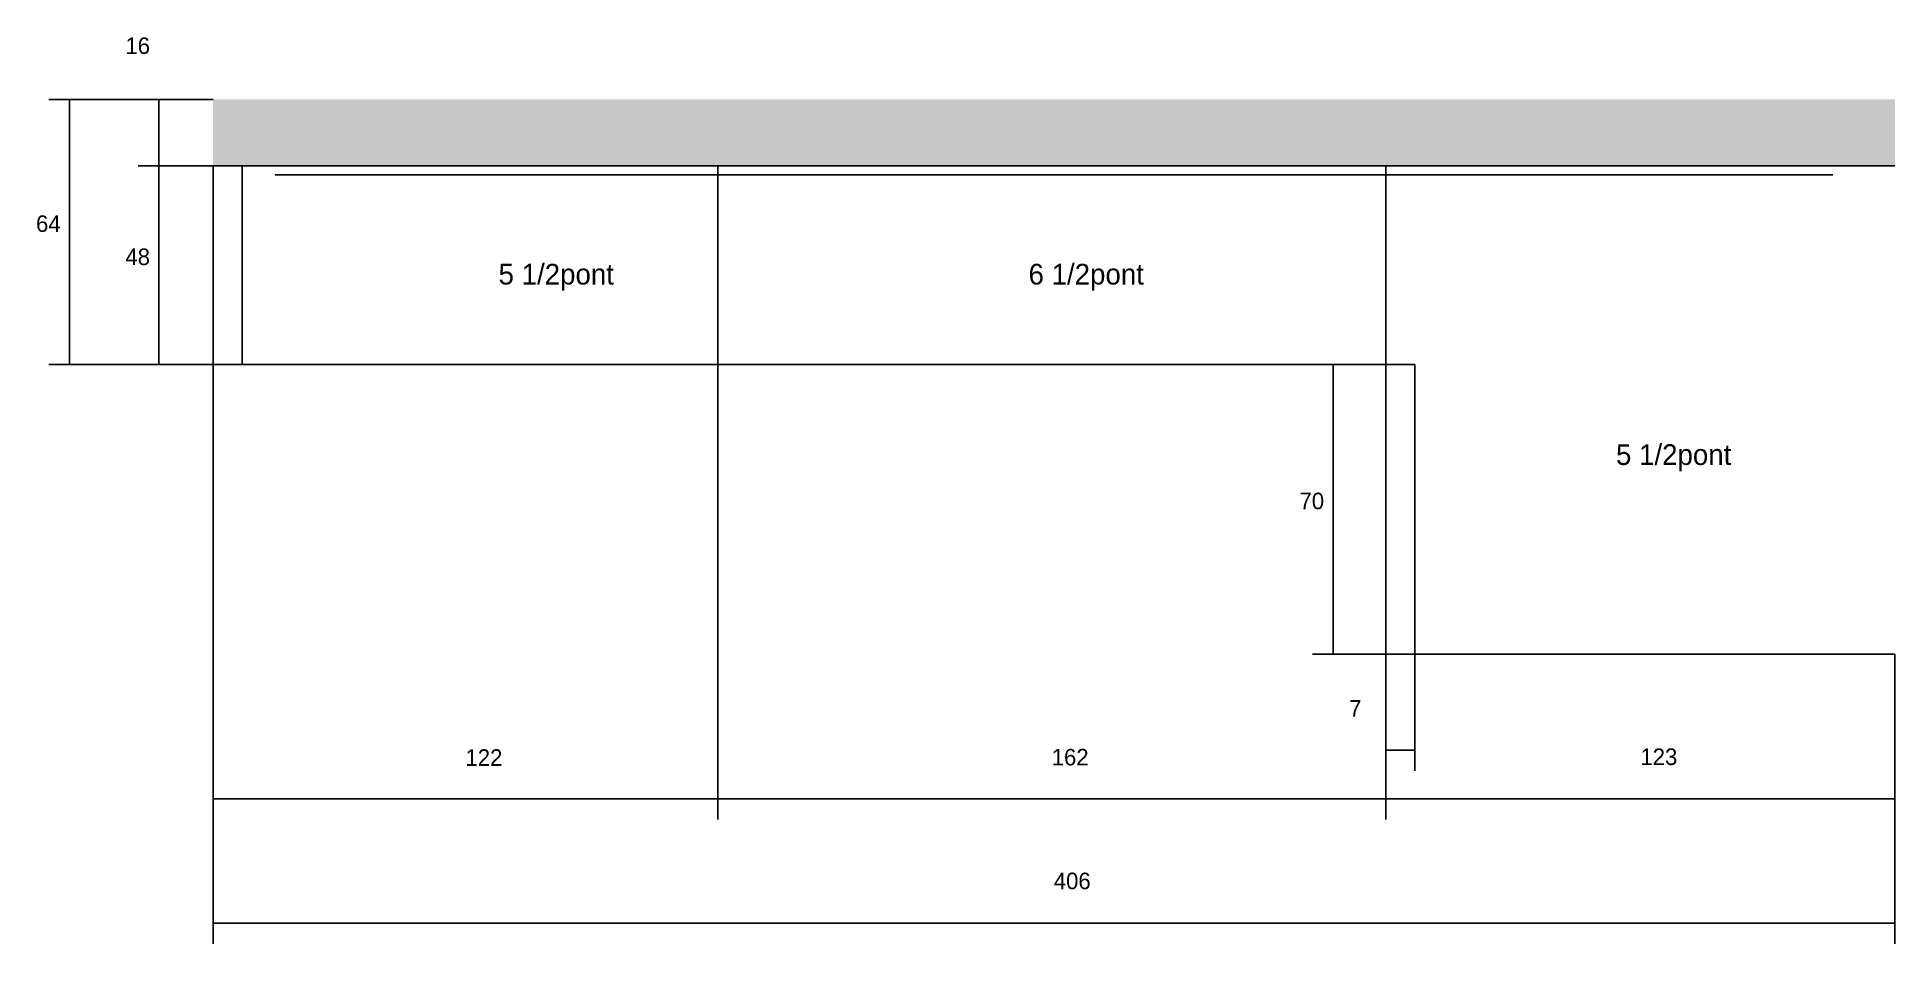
# Model space of a CAD drawing. Header units: metres. Extents: x 4461 to 6474, y 5115 to 5728.
# Drawn here: x 6025.5 to 6474.5, y 5508.8 to 5727.9 of the extents above; entities that cross this region are included whole.
import ezdxf

# ---------------------------------------------------------------- set-up
doc = ezdxf.new("R2010")
doc.units = ezdxf.units.M
for name, color, linetype in [('COTA', 4, 'Continuous'), ('Cota Seção (2x)', 4, 'Continuous'), ('NOMENCLATURA', 7, 'Continuous'), ('Painéis', 200, 'Continuous'), ('SARR_2.2x7', 40, 'Continuous')]:
    doc.layers.add(name, color=color, linetype=linetype)

msp = doc.modelspace()

# ---------------------------------------------------------------- texts
at = {"layer": 'COTA'}
for s, p in [('16', (6046.8, 5723.8)), ('64', (6025.2, 5680.8)), ('7', (6342.6, 5563.7)), ('122', (6129, 5551.8)), ('162', (6270.7, 5551.9))]:
    msp.add_text(s, height=4, dxfattribs=at).set_placement(p)
at = {"layer": 'Cota Seção (2x)'}
for s, p in [('48', (6046.8, 5672.8)), ('70', (6330.6, 5613.8)), ('123', (6413, 5552)), ('406', (6271.2, 5522))]:
    msp.add_text(s, height=4, dxfattribs=at).set_placement(p)
at = {"layer": 'NOMENCLATURA'}
for s, p in [('5 1/2pont', (6137, 5668.1)), ('6 1/2pont', (6265.1, 5668.1)), ('5 1/2pont', (6407.1, 5624.5))]:
    msp.add_text(s, height=5, dxfattribs=at).set_placement(p)

# ---------------------------------------------------------------- hatches: boundary and pattern name
at = {"layer": 'COTA'}
h = msp.add_hatch(dxfattribs=at)
h.set_pattern_fill('AR-CONC', scale=0.03)
h.paths.add_polyline_path([(6474.5, 5696.8), (6474.5, 5712.8), (6474.5, 5712.8), (6068, 5712.8), (6068, 5712.8), (6068, 5696.8), (6068, 5696.8), (6474.5, 5696.8)])

# ---------------------------------------------------------------- linework, layer by layer
for p, q in [((6068, 5712.8), (6028.3, 5712.8)), ((6033.3, 5648.8), (6033.3, 5712.8)), ((6068, 5712.8), (6049.9, 5712.8)), ((6054.9, 5696.8), (6054.9, 5712.8)), ((6068, 5696.8), (6049.9, 5696.8)), ((6068, 5648.8), (6028.3, 5648.8)), ((6068, 5648.8), (6068, 5538.8)), ((6190, 5648.8), (6190, 5538.8)), ((6190, 5648.8), (6190, 5538.8)), ((6351.5, 5578.8), (6351.5, 5538.8)), ((6351.5, 5578.8), (6351.5, 5550.6)), ((6358.5, 5578.8), (6358.5, 5550.6)), ((6351.5, 5555.6), (6358.5, 5555.6)), ((6068, 5543.8), (6190, 5543.8)), ((6190, 5543.8), (6351.5, 5543.8))]:
    msp.add_line(p, q, dxfattribs=at)
at = {"layer": 'Cota Seção (2x)'}
for p, q in [((6068, 5696.8), (6049.9, 5696.8)), ((6054.9, 5648.8), (6054.9, 5696.8)), ((6068, 5648.8), (6049.9, 5648.8)), ((6068, 5648.8), (6068, 5508.8)), ((6351.5, 5648.8), (6333.7, 5648.8)), ((6338.7, 5578.8), (6338.7, 5648.8)), ((6351.5, 5578.8), (6333.7, 5578.8)), ((6351.5, 5578.8), (6351.5, 5538.8)), ((6474.5, 5578.8), (6474.5, 5538.8)), ((6474.5, 5578.8), (6474.5, 5508.8)), ((6351.5, 5543.8), (6474.5, 5543.8)), ((6068, 5513.8), (6474.5, 5513.8))]:
    msp.add_line(p, q, dxfattribs=at)
at = {"layer": 'Painéis'}
for p, q in [((6068, 5696.8), (6351.5, 5696.8)), ((6068, 5648.8), (6068, 5696.8)), ((6190, 5648.8), (6190, 5696.8)), ((6351.5, 5696.8), (6474.5, 5696.8)), ((6351.5, 5648.8), (6351.5, 5696.8)), ((6068, 5648.8), (6351.5, 5648.8)), ((6351.5, 5578.8), (6351.5, 5648.8)), ((6351.5, 5578.8), (6474.5, 5578.8)), ((6351.5, 5578.8), (6474.5, 5578.8))]:
    msp.add_line(p, q, dxfattribs=at)
at = {"layer": 'SARR_2.2x7'}
for p, q in [((6075, 5648.8), (6075, 5696.8)), ((6083, 5694.6), (6190, 5694.6)), ((6190, 5694.6), (6351.5, 5694.6)), ((6351.5, 5694.6), (6459.5, 5694.6)), ((6351.5, 5648.8), (6358.5, 5648.8)), ((6358.5, 5578.8), (6358.5, 5648.8))]:
    msp.add_line(p, q, dxfattribs=at)

msp.set_redraw_order([(e.dxf.handle, doc.entitydb.next_handle()) for e in msp.query("TEXT MTEXT ATTDEF DIMENSION ARC_DIMENSION")])  # texts and dimensions are drawn at this point

doc.saveas('drawing.dxf')
